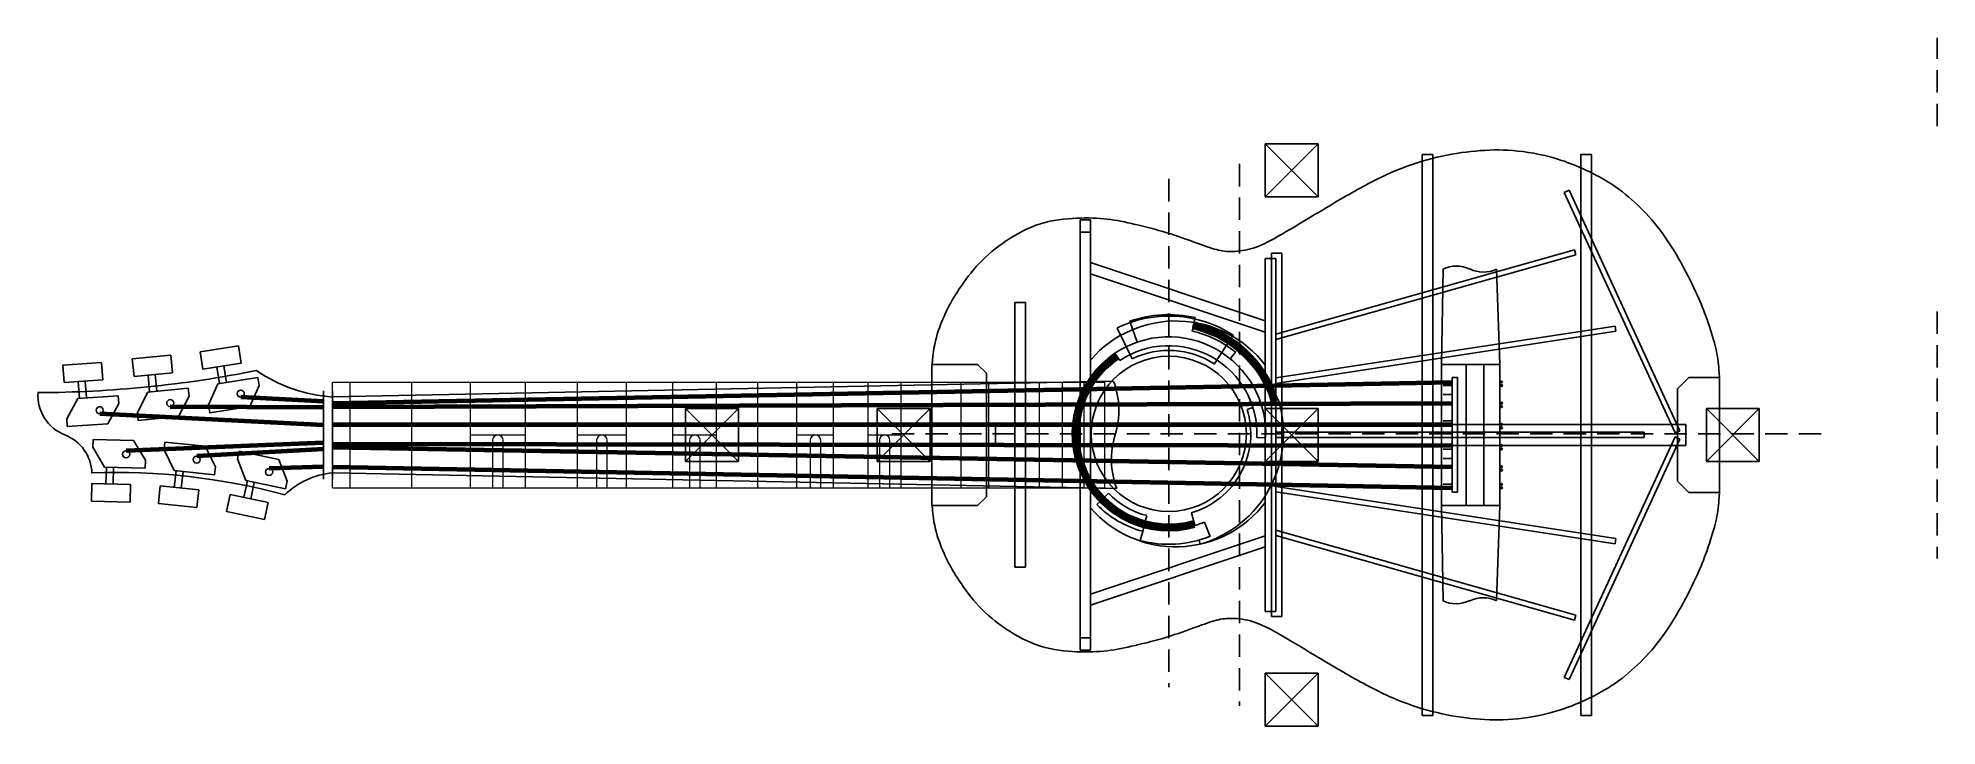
# Model space of a CAD drawing. Header units: millimetres. Extents: x -200 to 1500, y -1015 to 1075.
# Drawn here: x -177 to 900, y -165 to 225 of the extents above; entities that cross this region are included whole.
import ezdxf

# ---------------------------------------------------------------- set-up
doc = ezdxf.new("R2010")
doc.units = ezdxf.units.MM
doc.linetypes.add('DASHED', pattern=[19.05, 12.7, -6.35])
doc.layers.get('0').update_dxf_attribs({"linetype": 'CONTINUOUS', "lineweight": 25, "true_color": 0x000000})
for name, color, linetype, lineweight, true_color in [('bracing_back', 54, 'CONTINUOUS', 25, 0x808000), ('bracing_top', 94, 'CONTINUOUS', 25, 0x008000), ('dimensions', 5, 'DASHED', 25, 0x0000ff), ('frets', 7, 'CONTINUOUS', 13, 0x000000), ('guides', 252, 'CONTINUOUS', 25, 0xa0a0a4), ('rosette', 7, 'CONTINUOUS', 25, 0x000000), ('strings', 7, 'CONTINUOUS', 25, 0x000000)]:
    doc.layers.add(name, color=color, linetype=linetype, lineweight=lineweight, true_color=true_color)

# ---------------------------------------------------------------- blocks, each defined once
blk = doc.blocks.new('tuner')
for p, q in [((4, 8), (-19, 8)), ((-19, 8), (-19, 3.5)), ((4, 8), (-19, 8)), ((-19, 8), (-19, 3.5)), ((4, 8), (-19, 8)), ((-19, 8), (-19, 3.5)), ((4, 8), (-19, 8)), ((-19, 8), (-19, 3.5)), ((-12, -7.5), (-19, 3.5)), ((-12, -7.5), (-19, 3.5)), ((-12, -7.5), (-19, 3.5)), ((-12, -7.5), (-19, 3.5)), ((11, -3), (4, 8)), ((11, -3), (4, 8)), ((11, -3), (4, 8)), ((11, -3), (4, 8)), ((-12, -7.5), (11, -7.5)), ((-12, -7.5), (11, -7.5)), ((-12, -7.5), (11, -7.5)), ((-12, -7.5), (11, -7.5)), ((-11, -17), (-11, -7.5)), ((-11, -17), (-11, -7.5)), ((-11, -17), (-11, -7.5)), ((-11, -17), (-11, -7.5)), ((-7, -17), (-7, -7.5)), ((-7, -17), (-7, -7.5)), ((-7, -17), (-7, -7.5)), ((-7, -17), (-7, -7.5)), ((11, -7.5), (11, -3)), ((11, -7.5), (11, -3)), ((11, -7.5), (11, -3)), ((11, -7.5), (11, -3)), ((3, -17), (-19, -17)), ((-19, -17), (-19, -27)), ((3, -17), (-19, -17)), ((-19, -17), (-19, -27)), ((3, -17), (-19, -17)), ((-19, -17), (-19, -27)), ((3, -17), (-19, -17)), ((-19, -17), (-19, -27)), ((3, -27), (3, -17)), ((3, -27), (3, -17)), ((3, -27), (3, -17)), ((3, -27), (3, -17)), ((-19, -27), (3, -27)), ((-19, -27), (3, -27)), ((-19, -27), (3, -27)), ((-19, -27), (3, -27))]:
    blk.add_line(p, q)
blk.add_circle((0, 0), 2)
blk.add_circle((0, 0), 2)
blk.add_circle((0, 0), 2)
blk.add_circle((0, 0), 2)

msp = doc.modelspace()

# ---------------------------------------------------------------- linework, layer by layer
for p, q in [((619, 40), (619.9, 94.1)), ((650.2, 93.9), (652, 40)), ((330, 40), (355.9, 40)), ((330, -40), (330, 40)), ((355.9, 40), (360.9, 35)), ((360.9, -35), (360.9, 35)), ((633, 40), (619, 40)), ((619, 40), (619, -40)), ((619, 0), (619, 38.8)), ((625, -32.5), (625, 32.5)), ((625, 32.5), (628, 32.5)), ((628, -32.5), (628, 32.5)), ((633, -40), (633, 40)), ((633, 40), (643, 40)), ((652, 40), (643, 40)), ((643, 40), (643, -40)), ((652, -40), (652, 40)), ((652, 38.8), (652, 0)), ((759.2, 32.6), (752.8, 26.2)), ((776.6, 32.6), (759.2, 32.6)), ((776.6, -32.6), (776.6, 32.6)), ((-15, -25), (-15, 25)), ((-10, 21.5), (433, 30.4)), ((-10, -25), (-10, 25)), ((625, 30), (610, 30)), ((620, 28), (625, 28)), ((620, 23), (625, 23)), ((752.8, 26.2), (752.8, 0)), ((625, 18), (610, 18)), ((625, 6), (610, 6)), ((620, 8), (625, 8)), ((752.8, -26.2), (752.8, 0)), ((625, -6), (610, -6)), ((619, 0), (619, -38.8)), ((620, -8), (625, -8)), ((652, -38.8), (652, 0)), ((-10, -21.5), (434.8, -30.4)), ((625, -18), (610, -18)), ((620, -13.4), (625, -13.4)), ((625, -30), (610, -30)), ((620, -28), (625, -28)), ((759.2, -32.6), (752.8, -26.2)), ((330, -40), (355.9, -40)), ((360.9, -35), (355.9, -40)), ((619, -40), (619.9, -94.1)), ((619, -40), (633, -40)), ((625, -32.5), (628, -32.5)), ((643, -40), (633, -40)), ((643, -40), (652, -40)), ((650.2, -93.9), (652, -40)), ((776.6, -32.6), (759.2, -32.6))]:
    msp.add_line(p, q)
for centre in [(653, 30), (653, 28), (653, 18), (653, 16), (653, 6), (653, 4), (653, -6), (653, -8), (653, -18), (653, -20), (653, -28), (653, -30)]:
    msp.add_circle(centre, 0.5)
for centre, radius, start, end in [((627.3, 78.2), 17.5, 64.0719, 115.1812), ((642.7, 109.8), 17.5, 244.0719, 295.5194), ((-178.8, 662.2), 638.2, 270.1594, 281.3505), ((-4.2, 107.8), 86.5, 235.5535, 266.172), ((-153, 22.4), 24, 176.0782, 248.7721), ((389.3, 13.9), 46.7, 342.6532, 20.6459), ((478.5, -13.9), 46.7, 162.6532, 200.6853), ((-170.4, -22.4), 24, 1.6973, 68.7721), ((-132.4, -388.2), 366.9, 74.9288, 92.1897), ((-5.9, -65.8), 44.5, 95.3296, 134.3551), ((627.3, -78.2), 17.5, 244.8188, 295.9281), ((642.7, -109.8), 17.5, 64.4806, 115.9281)]:
    msp.add_arc(centre, radius, start, end)
for points in [[(330.2, 40), (330.4, 46.7), (332.7, 57.8), (338.1, 70.4), (344.7, 82.1), (356.1, 97.7), (371.3, 110.3), (391.3, 121.2), (412.9, 123.3), (429.8, 122.8), (444.5, 119.6), (463.5, 114.9), (480.6, 108.6), (491.9, 104.5), (499.8, 103.6), (512.2, 105.1), (524.8, 111.5), (546.5, 124.5), (573.6, 140.8), (596.6, 152), (619.5, 158.7), (641.2, 161.6), (661.4, 161.8), (687.1, 156.8), (712.7, 144.8), (727.1, 133.7), (739.8, 120.9), (752.3, 103), (763.1, 81.7), (768.1, 70.1), (773.8, 52.9), (776.2, 42), (776.6, 32.6), (776.6, 32.6)], [(330.2, -40), (330.4, -46.7), (332.7, -57.8), (338.1, -70.4), (344.7, -82.1), (356.1, -97.7), (371.3, -110.3), (391.3, -121.2), (412.9, -123.3), (429.8, -122.8), (444.5, -119.6), (463.5, -114.9), (480.6, -108.6), (491.9, -104.5), (499.8, -103.6), (512.2, -105.1), (524.8, -111.5), (546.5, -124.5), (573.6, -140.8), (596.6, -152), (619.5, -158.7), (641.2, -161.6), (661.4, -161.8), (687.1, -156.8), (712.7, -144.8), (727.1, -133.7), (739.8, -120.9), (752.3, -103), (763.1, -81.7), (768.1, -70.1), (773.8, -52.9), (776.2, -42), (776.6, -32.6), (776.6, -32.6)]]:
    msp.add_open_spline(points, degree=3)
at = {"layer": 'bracing_back'}
for p, q in [((608, 159), (614, 159)), ((608, 159), (608, -159)), ((614, -159), (614, 159)), ((698, 159), (698, -159)), ((698, 159), (704, 159)), ((704, -159), (704, 159)), ((414, 122), (414, -122)), ((414, 122), (420, 122)), ((420, -122), (420, 122)), ((522.5, 103), (522.5, -103)), ((522.5, 103), (528.5, 103)), ((528.5, -103), (528.5, 103)), ((757.6, 6), (366, 6)), ((366, 6), (366, -6)), ((757.6, -6), (757.6, 6)), ((366, -6), (757.6, -6)), ((522.5, -103), (528.5, -103)), ((414, -122), (420, -122)), ((608, -159), (614, -159)), ((698, -159), (704, -159))]:
    msp.add_line(p, q, dxfattribs=at)
at = {"layer": 'bracing_top'}
for p, q in [((688.6, 137.5), (691.3, 138.7)), ((751.5, 1.1), (688.6, 137.5)), ((754.2, 2.4), (691.3, 138.7)), ((420, 115), (414, 115)), ((414, -115), (414, 115)), ((420, -115), (420, 115)), ((519, 64.7), (420, 97.7)), ((525, 100), (519, 100)), ((519, 100), (519, -100)), ((694.4, 105), (525, 57.1)), ((695.2, 102.1), (525, 54)), ((525, 100), (525, -100)), ((695.2, 102.1), (694.4, 105)), ((519, 58.3), (420, 91.3)), ((383, 75), (377, 75)), ((377, -75), (377, 75)), ((383, -75), (383, 75)), ((717.4, 61.7), (525, 32.3)), ((717.8, 58.8), (525, 29.2)), ((717.8, 58.8), (717.4, 61.7)), ((734, 1.5), (525, 1.5)), ((734, -1.5), (734, 1.5)), ((751.5, 1.1), (754.2, 2.4)), ((525, -1.5), (734, -1.5)), ((751.5, -1.1), (688.6, -137.5)), ((754.2, -2.4), (691.3, -138.7)), ((751.5, -1.1), (754.2, -2.4)), ((717.8, -58.8), (525, -29.2)), ((717.4, -61.7), (525, -32.3)), ((519, -57.2), (420, -90.2)), ((519, -63.5), (420, -96.5)), ((695.2, -102.1), (525, -54)), ((694.4, -105), (525, -57.1)), ((717.8, -58.8), (717.4, -61.7)), ((377, -75), (383, -75)), ((519, -100), (525, -100)), ((695.2, -102.1), (694.4, -105)), ((414, -115), (420, -115)), ((688.6, -137.5), (691.3, -138.7))]:
    msp.add_line(p, q, dxfattribs=at)
for start, end in [(37.5326, 138.9266), (221.0734, 322.4674)]:
    msp.add_arc((468.3, 0.6), 64, start, end, dxfattribs=at)
at = {"layer": 'dimensions'}
for p, q in [((900, 175), (900, 225)), ((504.5, 153.6), (504.5, -153.6)), ((464.3, 145.1), (464.3, -142.9)), ((900, 70), (900, -70)), ((834.3, 0.6), (304.3, 0.6))]:
    msp.add_line(p, q, dxfattribs=at)
at = {"layer": 'frets'}
for p, q in [((-10, -30), (-10, 30)), ((-10, 30), (428.1, 30)), ((0, -30), (0, 30)), ((35.1, -30), (35.1, 30)), ((68.2, -30), (68.2, 30)), ((99.4, -30), (99.4, 30)), ((128.9, -30), (128.9, 30)), ((156.8, -30), (156.8, 30)), ((183.1, -30), (183.1, 30)), ((207.9, -30), (207.9, 30)), ((231.3, -30), (231.3, 30)), ((253.4, -30), (253.4, 30)), ((274.2, -30), (274.2, 30)), ((293.9, -30), (293.9, 30)), ((312.5, -30), (312.5, 30)), ((330, -30), (330, 30)), ((346.6, -30), (346.6, 30)), ((362.2, -30), (362.2, 30)), ((377, -30), (377, 30)), ((390.9, -30), (390.9, 30)), ((404, -30), (404, 30)), ((416.4, -30), (416.4, 30)), ((428.1, -30), (428.1, 30)), ((68.2, 0), (99.4, 0)), ((128.9, 0), (156.8, 0)), ((142.8, 0), (142.8, 0)), ((183.1, 0), (207.9, 0)), ((253.4, 0), (274.2, 0)), ((267.5, 0), (267.5, 0)), ((293.9, 0), (312.5, 0)), ((80.8, -3), (80.8, -30)), ((83.8, 0), (83.8, 0)), ((86.8, -30), (86.8, -3)), ((139.8, -3), (139.8, -30)), ((145.8, -30), (145.8, -3)), ((192.5, -3), (192.5, -30)), ((195.5, 0), (195.5, 0)), ((198.5, -30), (198.5, -3)), ((260.9, -3), (260.9, -30)), ((266.9, -30), (266.9, -3)), ((300.2, -3), (300.2, -30)), ((303.9, 0), (303.9, 0)), ((306.2, -30), (306.2, -3)), ((-10, -30), (428.1, -30))]:
    msp.add_line(p, q, dxfattribs=at)
for centre, start, end in [((142.8, -3), 90, 180), ((142.8, -3), 0, 90), ((263.9, -3), 90, 180), ((263.9, -3), 0, 90), ((83.8, -3), 90, 180), ((83.8, -3), 0, 90), ((195.5, -3), 90, 180), ((195.5, -3), 0, 90), ((303.2, -3), 90, 180), ((303.2, -3), 0, 90)]:
    msp.add_arc(centre, 3, start, end, dxfattribs=at)
at = {"layer": 'guides'}
for p, q in [((519, 165), (549, 135)), ((549, 165), (519, 135)), ((519, 135), (519, 165)), ((519, 165), (549, 165)), ((549, 165), (549, 135)), ((549, 135), (519, 135)), ((190.3, 15), (220.3, -15)), ((220.3, 15), (190.3, -15)), ((190.3, -15), (190.3, 15)), ((190.3, 15), (220.3, 15)), ((220.3, 15), (220.3, -15)), ((299, 15), (329, -15)), ((329, 15), (299, -15)), ((299, -15), (299, 15)), ((299, 15), (329, 15)), ((329, 15), (329, -15)), ((519, 15), (549, -15)), ((549, 15), (519, -15)), ((519, -15), (519, 15)), ((519, 15), (549, 15)), ((549, 15), (549, -15)), ((769.2, 15), (799.2, -15)), ((799.2, 15), (769.2, -15)), ((769.2, -15), (769.2, 15)), ((769.2, 15), (799.2, 15)), ((799.2, 15), (799.2, -15)), ((220.3, -15), (190.3, -15)), ((329, -15), (299, -15)), ((549, -15), (519, -15)), ((799.2, -15), (769.2, -15)), ((519, -165), (549, -135)), ((549, -165), (519, -135)), ((519, -135), (519, -165)), ((549, -135), (519, -135)), ((549, -165), (549, -135)), ((519, -165), (549, -165))]:
    msp.add_line(p, q, dxfattribs=at)
at = {"layer": 'rosette'}
for p, q in [((479.2, 66.5), (477.5, 58.9)), ((479.2, 66.5), (477.5, 58.9)), ((435, 60.6), (443.5, 43.1)), ((442.2, 64.5), (446.3, 52.5)), ((442.2, 64.5), (446.3, 52.5)), ((478, 61), (478.5, 63)), ((490.1, 40.2), (500.8, 56.5)), ((436.6, 42.2), (433.8, 46.3)), ((502.1, 46.9), (499.1, 43.2)), ((502.1, 46.9), (499.1, 43.2)), ((508.7, 14.5), (512, 15.5)), ((516.8, 17), (526.3, 20)), ((514.2, -1.5), (519.2, -1.7)), ((423.5, -39.5), (425.8, -37.3)), ((423.5, -39.5), (425.8, -37.3)), ((430.1, -33.1), (427.2, -35.9)), ((430.1, -33.1), (427.2, -35.9)), ((449.5, -54.7), (450.3, -51.6)), ((449.5, -54.7), (450.3, -51.6)), ((451.9, -45.8), (450.8, -49.7)), ((451.9, -45.8), (450.8, -49.7)), ((477.1, -44.1), (479.1, -51.4)), ((487.8, -57.5), (484.6, -49.5)), ((487.8, -57.5), (484.6, -49.5)), ((448.1, -59.9), (449.5, -54.7)), ((448.1, -59.9), (449.5, -54.7)), ((482.1, -61.9), (481.5, -59.6)), ((482.1, -61.9), (481.5, -59.6))]:
    msp.add_line(p, q, dxfattribs=at)
msp.add_circle((464.3, 0.6), 44, dxfattribs=at)
for radius, start, end in [(66.8, 56.8949, 116.0244), (67.6, 77.2196, 109.0756), (67.6, 77.2196, 109.0756), (55, 357.6594, 123.6901), (59.8, 50.7587, 77.2196), (59.8, 50.7587, 77.2196), (50, 357.6594, 123.6901), (47.3, 56.8949, 116.0244), (46.5, 285.9454, 17.3932), (65, 285.9454, 17.3932), (57.2, 224.4889, 254.9904), (57.2, 224.4889, 254.9904), (48, 224.4889, 254.9904), (48, 224.4889, 254.9904), (54, 254.9904, 292.0571), (54, 254.9904, 292.0571), (62.6, 254.9904, 292.0571), (62.6, 254.9904, 292.0571)]:
    msp.add_arc((464.3, 0.6), radius, start, end, dxfattribs=at)
at = {"layer": 'rosette', "lineweight": 70}
for radius, start, end in [(62, 17.3932, 77.1844), (64, 17.3932, 77.1844), (54, 123.6901, 285.9454), (52, 123.6901, 285.9454)]:
    msp.add_arc((464.3, 0.6), radius, start, end, dxfattribs=at)
at = {"layer": 'strings', "color": 9, "lineweight": 70, "true_color": 0xc0c0c0}
for p, q in [((-10, 18), (625, 30)), ((-15, 19), (-62, 21.4))]:
    msp.add_line(p, q, dxfattribs=at)
at = {"layer": 'strings', "color": 9, "lineweight": 80, "true_color": 0xc0c0c0}
for p, q in [((-15, 5.5), (-142, 12)), ((-10, 6), (625, 6))]:
    msp.add_line(p, q, dxfattribs=at)
at = {"layer": 'strings', "color": 252, "lineweight": 106, "true_color": 0xa0a0a4}
for p, q in [((-15, 15.5), (-102, 16)), ((-10, 16), (625, 18))]:
    msp.add_line(p, q, dxfattribs=at)
at = {"layer": 'strings', "color": 9, "lineweight": 100, "true_color": 0xc0c0c0}
for p, q in [((-15, -4.5), (-127, -9)), ((-10, -5), (625, -6))]:
    msp.add_line(p, q, dxfattribs=at)
at = {"layer": 'strings', "color": 252, "lineweight": 90, "true_color": 0xa0a0a4}
for p, q in [((-15, -8), (-87, -12)), ((-10, -7), (625, -18))]:
    msp.add_line(p, q, dxfattribs=at)
at = {"layer": 'strings', "color": 252, "lineweight": 70, "true_color": 0xa0a0a4}
for p, q in [((-15, -18), (-45.9, -19)), ((-10, -18), (625, -30))]:
    msp.add_line(p, q, dxfattribs=at)

# ---------------------------------------------------------------- block references
at = {"yscale": -1}
for p, rotation in [((-102, 18), 365.5), ((-62, 23.4), 368.99999999999994), ((-142, 14), 364)]:
    msp.add_blockref('tuner', p, dxfattribs=dict(at, rotation=rotation))
for p, rotation in [((-127, -11), -1.5), ((-87, -14), -6), ((-45.9, -21), -12)]:
    msp.add_blockref('tuner', p, dxfattribs=dict(rotation=rotation))

doc.saveas('drawing.dxf')
